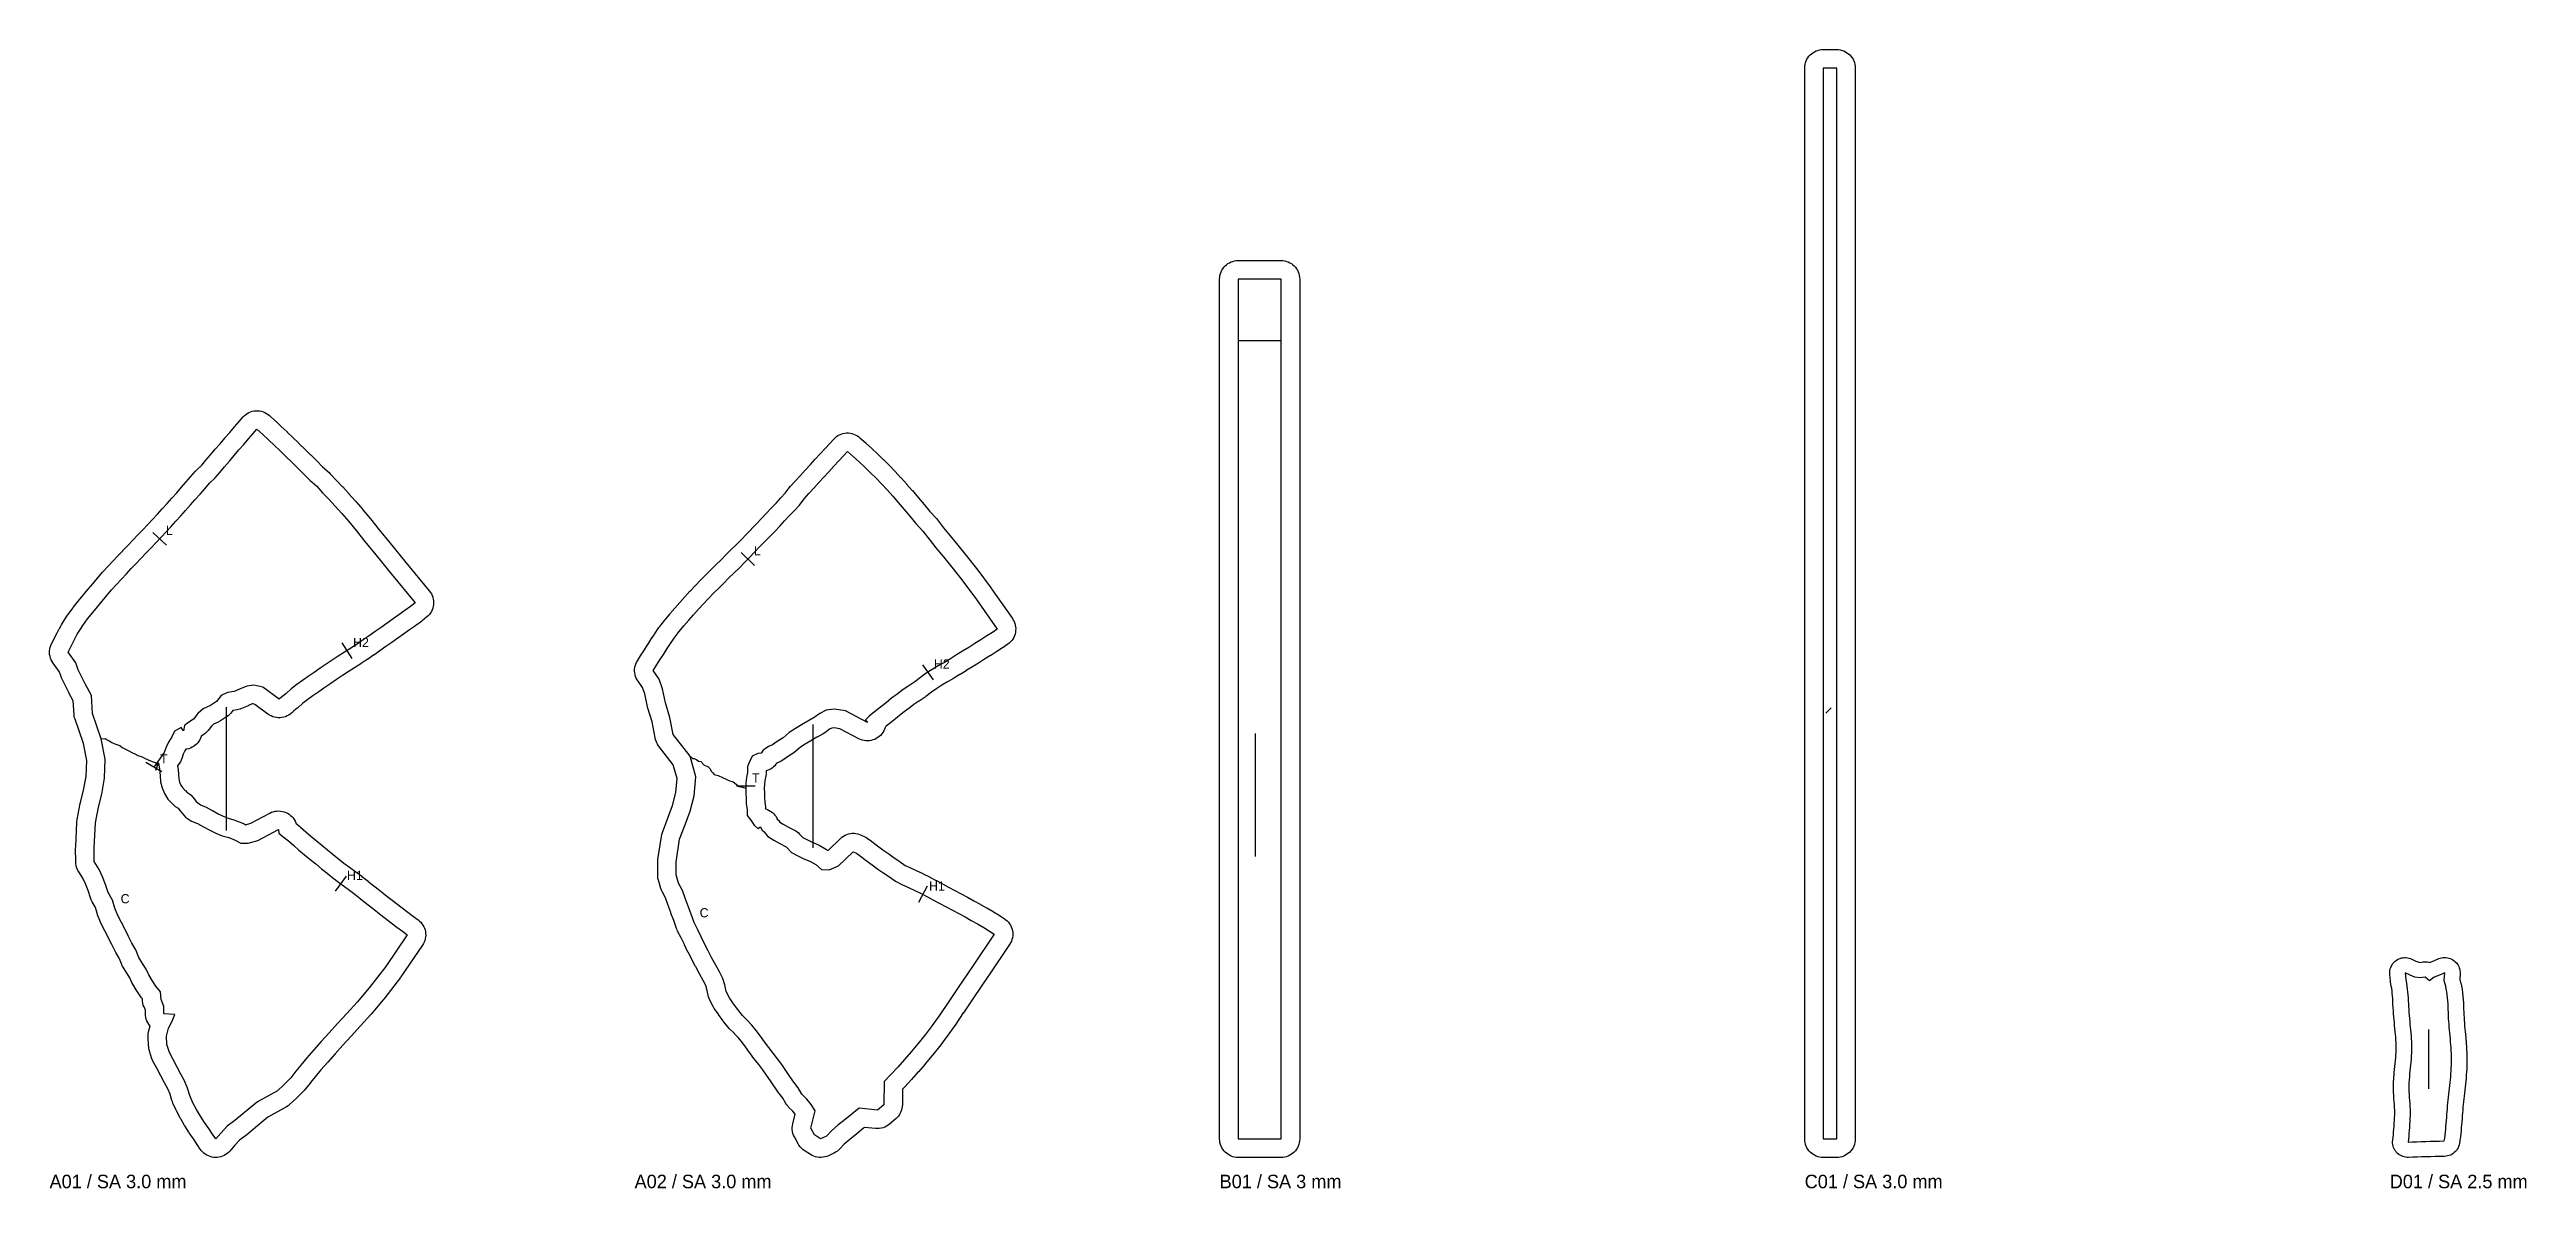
# Model space of a CAD drawing. Header units: millimetres. Extents: x 0 to 435, y -665 to 180.
# Drawn here: x 0 to 402.2, y -5 to 179.9 of the extents above; entities that cross this region are included whole.
import ezdxf

# ---------------------------------------------------------------- set-up
doc = ezdxf.new("R2010")
doc.units = ezdxf.units.MM
for name, color, linetype in [('CUT', 7, 'Continuous'), ('FOLD', 3, 'Continuous'), ('GRAIN', 4, 'Continuous'), ('LABEL', 8, 'Continuous'), ('NOTCH', 2, 'Continuous'), ('SEW', 5, 'Continuous')]:
    doc.layers.add(name, color=color, linetype=linetype)

msp = doc.modelspace()

# ---------------------------------------------------------------- texts
at = {"layer": 'LABEL'}
for s, height, p in [('L', 1.5, (18.89, 101.06)), ('L', 1.5, (114.39, 97.74)), ('H2', 1.5, (49.28, 82.87)), ('H2', 1.5, (143.6, 79.38)), ('T', 1.5, (17.95, 63.98)), ('T', 1.5, (114.07, 60.88)), ('H1', 1.5, (48.3, 45.04)), ('H1', 1.5, (142.81, 43.32)), ('C', 1.5, (11.55, 41.26)), ('C', 1.5, (105.57, 38.98)), ('A01 / SA 3.0 mm', 2.2, (0, -5)), ('A02 / SA 3.0 mm', 2.2, (95, -5)), ('B01 / SA 3 mm', 2.2, (190, -5)), ('C01 / SA 3.0 mm', 2.2, (285, -5)), ('D01 / SA 2.5 mm', 2.2, (380, -5))]:
    msp.add_text(s, height=height, dxfattribs=at).set_placement(p)

# ---------------------------------------------------------------- linework, layer by layer
at = {"layer": 'CUT'}
for points in [[(285, 3), (285, 176.89), (285.01, 177.18), (285.06, 177.47), (285.13, 177.76), (285.23, 178.04), (285.35, 178.3), (285.51, 178.56), (285.68, 178.79), (285.88, 179.01), (286.1, 179.21), (286.33, 179.38), (286.59, 179.53), (286.85, 179.66), (287.13, 179.76), (287.41, 179.83), (287.71, 179.87), (288, 179.89), (290.2, 179.89), (290.49, 179.87), (290.79, 179.83), (291.07, 179.76), (291.35, 179.66), (291.61, 179.53), (291.87, 179.38), (292.1, 179.21), (292.32, 179.01), (292.52, 178.79), (292.69, 178.56), (292.85, 178.3), (292.97, 178.04), (293.07, 177.76), (293.14, 177.47), (293.19, 177.18), (293.2, 176.89), (293.2, 3), (293.19, 2.71), (293.14, 2.41), (293.07, 2.13), (292.97, 1.85), (292.85, 1.59), (292.69, 1.33), (292.52, 1.1), (292.32, 0.88), (292.1, 0.68), (291.87, 0.51), (291.61, 0.35), (291.35, 0.23), (291.07, 0.13), (290.79, 0.06), (290.49, 0.01), (290.2, 0), (288, 0), (287.71, 0.01), (287.41, 0.06), (287.13, 0.13), (286.85, 0.23), (286.59, 0.35), (286.33, 0.51), (286.1, 0.68), (285.88, 0.88), (285.68, 1.1), (285.51, 1.33), (285.35, 1.59), (285.23, 1.85), (285.13, 2.13), (285.06, 2.41), (285.01, 2.71)], [(190, 3), (190, 142.63), (190.01, 142.93), (190.06, 143.22), (190.13, 143.5), (190.23, 143.78), (190.35, 144.05), (190.51, 144.3), (190.68, 144.54), (190.88, 144.75), (191.1, 144.95), (191.33, 145.13), (191.59, 145.28), (191.85, 145.41), (192.13, 145.5), (192.41, 145.58), (192.71, 145.62), (193, 145.63), (200, 145.63), (200.29, 145.62), (200.59, 145.58), (200.87, 145.5), (201.15, 145.41), (201.41, 145.28), (201.67, 145.13), (201.9, 144.95), (202.12, 144.75), (202.32, 144.54), (202.49, 144.3), (202.65, 144.05), (202.77, 143.78), (202.87, 143.5), (202.94, 143.22), (202.99, 142.93), (203, 142.63), (203, 3), (202.99, 2.71), (202.94, 2.41), (202.87, 2.13), (202.77, 1.85), (202.65, 1.59), (202.49, 1.33), (202.32, 1.1), (202.12, 0.88), (201.9, 0.68), (201.67, 0.51), (201.41, 0.35), (201.15, 0.23), (200.87, 0.13), (200.59, 0.06), (200.29, 0.01), (200, 0), (193, 0), (192.71, 0.01), (192.41, 0.06), (192.13, 0.13), (191.85, 0.23), (191.59, 0.35), (191.33, 0.51), (191.1, 0.68), (190.88, 0.88), (190.68, 1.1), (190.51, 1.33), (190.35, 1.59), (190.23, 1.85), (190.13, 2.13), (190.06, 2.41), (190.01, 2.71)], [(7.81, 39.38), (7.71, 39.68), (7.45, 40.59), (6.92, 41.5), (6.75, 41.81), (6.63, 42.14), (6.27, 43.32), (5.82, 44.44), (5.43, 45.35), (4.75, 46.37), (4.61, 46.62), (4.48, 46.88), (4.39, 47.15), (4.32, 47.43), (4.27, 47.72), (4.26, 48.01), (4.24, 50.24), (4.25, 50.42), (4.45, 54.46), (4.5, 54.86), (4.99, 57.45), (5.03, 57.65), (5.54, 59.62), (5.95, 61.88), (6.03, 64.43), (5.49, 67.19), (4.15, 71.14), (4.08, 71.39), (4.02, 71.65), (4, 71.92), (3.86, 74.15), (3.14, 75.46), (3.07, 75.59), (1.95, 77.89), (1.81, 78.24), (1.58, 78.92), (0.58, 80.28), (0.41, 80.53), (0.27, 80.8), (0.16, 81.08), (0.08, 81.37), (0.02, 81.66), (0, 81.96), (0.01, 82.27), (0.04, 82.57), (0.11, 82.86), (0.21, 83.15), (0.33, 83.42), (0.9, 84.52), (1.25, 85.23), (1.28, 85.27), (1.58, 85.84), (1.61, 85.89), (1.89, 86.4), (1.93, 86.46), (2.42, 87.3), (2.52, 87.46), (2.93, 88.07), (3, 88.17), (3.76, 89.21), (3.85, 89.32), (4.68, 90.36), (4.7, 90.37), (5.45, 91.3), (5.47, 91.32), (6.24, 92.24), (6.25, 92.25), (7.01, 93.16), (7.78, 94.07), (7.83, 94.12), (8.62, 95.02), (8.66, 95.07), (9.47, 95.95), (9.49, 95.96), (10.3, 96.82), (10.3, 96.83), (11.1, 97.68), (11.11, 97.68), (11.91, 98.52), (11.91, 98.53), (12.71, 99.37), (12.71, 99.37), (13.53, 100.22), (14.34, 101.07), (15.15, 101.92), (15.94, 102.76), (16.73, 103.61), (17.52, 104.46), (18.3, 105.32), (19.08, 106.19), (19.87, 107.07), (20.65, 107.94), (21.43, 108.82), (21.44, 108.83), (22.21, 109.69), (22.96, 110.55), (23.71, 111.42), (23.89, 111.62), (24.71, 112.43), (25.4, 113.2), (26.16, 114.08), (26.92, 114.98), (27.69, 115.89), (27.7, 115.89), (28.47, 116.81), (28.48, 116.82), (29.26, 117.73), (29.26, 117.73), (30.04, 118.64), (30.05, 118.65), (30.79, 119.5), (30.8, 119.51), (31.42, 120.23), (31.63, 120.44), (31.86, 120.63), (32.1, 120.8), (32.37, 120.95), (32.64, 121.06), (32.93, 121.15), (33.22, 121.21), (33.52, 121.24), (33.81, 121.25), (34.11, 121.22), (34.4, 121.16), (34.69, 121.07), (34.97, 120.96), (35.23, 120.82), (35.48, 120.65), (35.71, 120.46), (36.65, 119.59), (36.67, 119.58), (37.61, 118.7), (37.63, 118.69), (38.57, 117.8), (38.58, 117.79), (39.52, 116.89), (39.53, 116.88), (40.47, 115.96), (40.48, 115.95), (41.43, 115.03), (41.44, 115.02), (42.4, 114.07), (42.41, 114.07), (43.38, 113.1), (43.39, 113.1), (44.32, 112.16), (45.38, 111.22), (45.59, 111.01), (46.52, 109.99), (47.51, 108.96), (47.55, 108.92), (48.58, 107.81), (48.62, 107.76), (49.69, 106.57), (49.73, 106.52), (50.86, 105.21), (50.89, 105.16), (52.1, 103.7), (52.12, 103.68), (53.54, 101.92), (55.3, 99.74), (57.87, 96.59), (61.67, 91.98), (61.85, 91.74), (62, 91.49), (62.13, 91.22), (62.22, 90.95), (62.3, 90.66), (62.34, 90.37), (62.36, 90.08), (62.34, 89.78), (62.3, 89.49), (62.23, 89.21), (62.13, 88.93), (62.01, 88.66), (61.85, 88.41), (61.68, 88.17), (61.48, 87.95), (61.26, 87.76), (60.53, 87.15), (60.38, 87.03), (59.46, 86.37), (59.43, 86.34), (58.47, 85.67), (58.46, 85.66), (57.5, 84.99), (56.54, 84.31), (55.58, 83.63), (54.61, 82.94), (54.6, 82.94), (53.63, 82.25), (53.62, 82.25), (52.65, 81.57), (52.62, 81.55), (51.63, 80.87), (51.59, 80.85), (50.58, 80.18), (50.54, 80.15), (49.52, 79.5), (49.5, 79.49), (48.5, 78.86), (47.55, 78.25), (46.62, 77.63), (45.67, 76.96), (44.69, 76.29), (44.68, 76.28), (43.71, 75.61), (42.78, 74.97), (41.96, 74.38), (41.15, 73.75), (40.3, 73.02), (40.23, 72.96), (39.67, 72.52), (39.32, 72.19), (39.09, 72), (38.85, 71.83), (38.58, 71.69), (38.31, 71.57), (38.02, 71.48), (37.73, 71.42), (37.44, 71.39), (37.14, 71.39), (36.84, 71.42), (36.55, 71.48), (36.26, 71.56), (35.98, 71.68), (35.72, 71.82), (35.47, 71.99), (33.36, 73.57), (33.04, 73.65), (32.89, 73.63), (32.32, 73.37), (32.27, 73.35), (31.17, 72.89), (30.94, 72.8), (30.7, 72.73), (30.45, 72.69), (29.78, 72.59), (29.44, 72.16), (29.23, 71.92), (28.99, 71.71), (28.73, 71.52), (27.76, 70.89), (27.38, 70.68), (26.62, 70.33), (26.28, 70.04), (25.76, 69.35), (25.56, 69.11), (25.33, 68.89), (25.08, 68.7), (24.62, 68.39), (24.61, 68.37), (24.51, 68.09), (24.39, 67.83), (24.23, 67.57), (24.06, 67.34), (23.86, 67.12), (23.64, 66.92), (23.4, 66.75), (23.15, 66.6), (22.88, 66.47), (22.6, 66.37), (22.31, 66.3), (22.13, 66.28), (21.96, 66), (21.72, 65.49), (21.49, 64.79), (21.38, 64.51), (21.24, 64.23), (21.07, 63.97), (20.79, 63.58), (20.8, 63.51), (20.82, 63.36), (20.93, 62.32), (20.94, 62.18), (20.98, 61.46), (21.12, 60.96), (21.32, 60.46), (21.57, 60.08), (22.03, 59.61), (22.06, 59.59), (22.32, 59.32), (22.48, 59.22), (22.74, 59.03), (22.98, 58.82), (23.19, 58.58), (23.49, 58.22), (23.52, 58.18), (23.78, 57.86), (24.06, 57.57), (24.5, 57.26), (25.18, 56.97), (25.41, 56.87), (26.4, 56.35), (26.45, 56.32), (27.4, 55.8), (28.22, 55.39), (29, 55.09), (29.93, 54.83), (30.21, 54.73), (31.22, 54.33), (31.59, 54.16), (31.83, 54.02), (32.7, 54.28), (35.79, 55.91), (36.06, 56.04), (36.34, 56.14), (36.63, 56.21), (36.93, 56.25), (37.22, 56.26), (37.52, 56.25), (37.82, 56.2), (38.1, 56.12), (38.38, 56.02), (38.65, 55.89), (38.9, 55.73), (39.14, 55.55), (39.36, 55.34), (39.55, 55.12), (39.72, 54.88), (39.87, 54.62), (39.99, 54.35), (40.02, 54.26), (40.67, 53.73), (40.77, 53.65), (41.64, 52.88), (42.44, 52.18), (43.29, 51.47), (44.19, 50.73), (45.12, 49.97), (45.12, 49.97), (46.04, 49.21), (46.93, 48.49), (47.8, 47.81), (48.73, 47.11), (49.71, 46.39), (49.73, 46.38), (50.7, 45.65), (50.73, 45.63), (51.68, 44.89), (51.71, 44.87), (52.65, 44.13), (52.66, 44.12), (53.59, 43.38), (54.51, 42.65), (55.43, 41.93), (56.35, 41.22), (57.27, 40.52), (58.19, 39.82), (59.1, 39.15), (59.11, 39.14), (59.88, 38.56), (60.1, 38.38), (60.3, 38.18), (60.48, 37.96), (60.64, 37.72), (60.78, 37.47), (60.89, 37.21), (60.98, 36.94), (61.04, 36.66), (61.07, 36.37), (61.08, 36.09), (61.06, 35.8), (61.01, 35.52), (60.93, 35.25), (60.83, 34.98), (60.71, 34.72), (60.56, 34.48), (57.07, 29.33), (56.97, 29.2), (54.31, 25.72), (54.2, 25.58), (52.2, 23.26), (52.15, 23.21), (50.47, 21.36), (50.47, 21.35), (48.98, 19.72), (47.62, 18.22), (46.36, 16.82), (45.17, 15.48), (44.05, 14.22), (43.11, 13.11), (42.38, 12.16), (42.35, 12.13), (41.52, 11.08), (41.34, 10.87), (40.23, 9.71), (40.05, 9.55), (38.98, 8.59), (38.73, 8.39), (38.47, 8.22), (35.47, 6.53), (34.48, 5.73), (32.01, 3.67), (31.82, 3.53), (30.83, 2.83), (30.07, 1.99), (29.26, 1.05), (29.06, 0.83), (28.84, 0.64), (28.6, 0.47), (28.34, 0.33), (28.08, 0.21), (27.8, 0.11), (27.51, 0.05), (27.22, 0.01), (26.93, 0), (26.64, 0.02), (26.35, 0.07), (26.07, 0.14), (25.79, 0.24), (25.53, 0.37), (25.28, 0.53), (25.05, 0.7), (24.84, 0.9), (24.64, 1.12), (24.47, 1.36), (23.98, 2.11), (23.37, 3.01), (22.69, 4), (22.64, 4.09), (21.98, 5.12), (21.92, 5.21), (21.3, 6.28), (21.25, 6.35), (20.65, 7.44), (20.54, 7.66), (20.03, 8.81), (19.94, 9.03), (19.87, 9.24), (19.58, 10.28), (19.23, 11.13), (18.69, 12.1), (18.68, 12.12), (18.09, 13.24), (17.43, 14.48), (17.41, 14.5), (16.8, 15.66), (16.68, 15.93), (16.58, 16.2), (16.2, 17.49), (16.14, 17.73), (16.1, 17.97), (16.07, 18.22), (16.01, 19.55), (16.01, 19.83), (16.04, 20.11), (16.09, 20.38), (16.32, 21.37), (16.29, 21.4), (16.11, 21.64), (15.95, 21.9), (15.82, 22.17), (15.71, 22.45), (15.64, 22.74), (15.59, 23.04), (15.58, 23.34), (15.58, 23.9), (15.35, 24.44), (15.23, 24.75), (15.15, 25.07), (15.11, 25.39), (15.08, 25.73), (14.95, 25.9), (14.8, 26.1), (14.17, 27.03), (14.04, 27.23), (13.51, 28.16), (13.37, 28.43), (13.05, 29.16), (12.59, 29.87), (12.56, 29.92), (11.95, 30.91), (11.82, 31.12), (11.72, 31.35), (11.29, 32.38), (10.77, 33.29), (10.72, 33.38), (10.15, 34.47), (10.11, 34.55), (9.57, 35.65), (9, 36.78), (8.41, 37.92), (8.3, 38.18)], [(101.99, 36.76), (101.89, 36.98), (101.8, 37.2), (101.37, 38.49), (100.9, 39.67), (100.86, 39.78), (100.39, 41.09), (100.39, 41.1), (100.02, 42.16), (99.49, 43.16), (99.37, 43.42), (99.28, 43.68), (98.88, 45), (98.8, 45.29), (98.76, 45.58), (98.75, 45.88), (98.75, 47.94), (98.78, 48.38), (99.35, 52.13), (99.41, 52.45), (99.51, 52.76), (100.46, 55.23), (101.14, 57.15), (101.72, 59.25), (101.92, 61.53), (101.28, 63.76), (98.9, 66.86), (98.74, 67.09), (98.6, 67.33), (98.49, 67.59), (98.4, 67.86), (98.33, 68.13), (97.83, 70.73), (97.16, 72.96), (97.11, 73.18), (96.64, 75.26), (96.3, 76.28), (95.56, 77.31), (95.4, 77.56), (95.27, 77.82), (95.16, 78.09), (95.08, 78.38), (95.02, 78.67), (95, 78.96), (95.01, 79.26), (95.04, 79.55), (95.1, 79.84), (95.19, 80.12), (95.31, 80.39), (95.46, 80.65), (96.12, 81.71), (96.17, 81.78), (96.6, 82.43), (96.93, 82.94), (97.24, 83.43), (97.25, 83.44), (97.77, 84.25), (98.16, 84.87), (98.23, 84.98), (98.96, 86.04), (99.08, 86.19), (99.9, 87.24), (99.94, 87.29), (100.7, 88.22), (100.74, 88.26), (101.52, 89.17), (101.54, 89.2), (102.33, 90.11), (102.35, 90.13), (103.15, 91.02), (103.17, 91.05), (103.97, 91.93), (104, 91.96), (104.82, 92.84), (104.88, 92.89), (105.71, 93.74), (105.75, 93.77), (106.58, 94.59), (107.4, 95.39), (108.21, 96.21), (109.05, 97.05), (109.89, 97.88), (110.71, 98.7), (111.53, 99.53), (112.34, 100.36), (113.15, 101.2), (113.96, 102.04), (113.96, 102.05), (114.78, 102.89), (115.59, 103.74), (116.39, 104.58), (117.19, 105.42), (117.98, 106.26), (118.77, 107.11), (119.45, 107.85), (120.11, 108.73), (120.32, 108.99), (121.1, 109.81), (121.87, 110.68), (121.88, 110.7), (122.69, 111.59), (122.72, 111.62), (123.54, 112.5), (124.35, 113.38), (125.16, 114.25), (125.97, 115.13), (126.72, 115.95), (127.36, 116.65), (127.56, 116.86), (127.79, 117.04), (128.03, 117.2), (128.29, 117.34), (128.56, 117.45), (128.84, 117.54), (129.13, 117.6), (129.42, 117.63), (129.71, 117.63), (130, 117.6), (130.29, 117.54), (130.57, 117.46), (130.84, 117.35), (131.1, 117.21), (131.35, 117.05), (131.57, 116.87), (132.53, 116.02), (132.55, 116), (133.49, 115.15), (133.52, 115.12), (134.44, 114.26), (134.47, 114.22), (135.39, 113.34), (135.43, 113.31), (136.33, 112.4), (136.37, 112.36), (137.27, 111.43), (137.31, 111.39), (138.2, 110.42), (138.24, 110.38), (139.14, 109.38), (139.17, 109.34), (140.08, 108.29), (140.11, 108.27), (141.03, 107.17), (141.05, 107.15), (142, 106.02), (142, 106.01), (142.93, 104.89), (144.01, 103.73), (144.2, 103.52), (145.18, 102.24), (146.27, 100.91), (147.47, 99.44), (147.48, 99.43), (148.83, 97.76), (148.86, 97.73), (150.51, 95.63), (150.56, 95.57), (152.92, 92.41), (152.97, 92.33), (156.35, 87.51), (156.5, 87.26), (156.64, 87), (156.74, 86.72), (156.82, 86.44), (156.87, 86.15), (156.89, 85.86), (156.88, 85.56), (156.84, 85.27), (156.78, 84.98), (156.69, 84.71), (156.57, 84.44), (156.42, 84.18), (156.25, 83.94), (156.06, 83.72), (155.85, 83.52), (155.61, 83.34), (154.86, 82.81), (154.75, 82.73), (153.82, 82.14), (153.81, 82.13), (152.83, 81.51), (152.82, 81.51), (151.83, 80.89), (151.83, 80.89), (150.84, 80.27), (150.84, 80.27), (149.85, 79.65), (148.86, 79.04), (148.85, 79.03), (147.87, 78.43), (147.84, 78.41), (146.85, 77.81), (146.8, 77.79), (145.81, 77.22), (144.89, 76.69), (144.07, 76.16), (143.23, 75.53), (142.3, 74.84), (142.19, 74.76), (141.23, 74.11), (141.18, 74.08), (140.33, 73.53), (139.47, 72.86), (139.45, 72.84), (138.58, 72.19), (137.7, 71.48), (137.69, 71.48), (136.76, 70.74), (136.76, 70.74), (135.86, 70.03), (135.73, 69.93), (135.69, 69.79), (135.6, 69.52), (135.47, 69.25), (135.32, 69), (135.15, 68.76), (134.95, 68.54), (134.74, 68.34), (134.5, 68.17), (134.25, 68.01), (133.99, 67.89), (133.71, 67.79), (133.43, 67.71), (133.14, 67.67), (132.84, 67.65), (132.55, 67.66), (132.26, 67.7), (131.97, 67.77), (131.7, 67.87), (131.43, 67.99), (128.31, 69.62), (127.39, 69.76), (127.03, 69.71), (126.66, 69.52), (125.88, 68.97), (125.63, 68.81), (124.63, 68.23), (124.61, 68.22), (123.62, 67.66), (122.69, 67.11), (121.94, 66.62), (121.12, 65.9), (120.93, 65.74), (120.72, 65.6), (119.81, 65.03), (119.07, 64.53), (118.82, 64.37), (118.56, 64.24), (118.23, 64.1), (118.06, 63.98), (117.96, 63.84), (117.77, 63.61), (117.56, 63.41), (117.33, 63.23), (117.08, 63.07), (116.82, 62.94), (116.55, 62.83), (116.34, 62.77), (116.35, 62.63), (116.34, 62.31), (116.3, 61.99), (116.17, 61.23), (116.09, 60.57), (116.06, 59.93), (116.07, 59.22), (116.09, 58.43), (116.13, 57.69), (116.24, 56.92), (116.26, 56.6), (116.26, 56.59), (116.31, 56.58), (116.6, 56.48), (116.87, 56.35), (117.13, 56.2), (117.37, 56.02), (117.59, 55.81), (117.79, 55.59), (117.97, 55.35), (118.12, 55.09), (118.18, 54.94), (118.35, 54.76), (118.6, 54.45), (119.15, 54.12), (120.01, 53.62), (120.96, 53.13), (121.19, 53.01), (121.41, 52.86), (121.61, 52.7), (121.79, 52.52), (122.33, 51.95), (122.87, 51.66), (123.74, 51.23), (124.62, 50.87), (124.98, 50.69), (125.92, 50.15), (126.17, 49.99), (126.34, 49.86), (126.47, 49.92), (128.45, 51.8), (128.67, 52), (128.92, 52.17), (129.18, 52.32), (129.46, 52.44), (129.74, 52.53), (130.04, 52.59), (130.33, 52.63), (130.63, 52.63), (130.93, 52.6), (131.23, 52.55), (131.52, 52.46), (131.79, 52.35), (132.29, 52.11), (132.54, 51.98), (132.77, 51.83), (133.46, 51.34), (133.52, 51.29), (134.42, 50.62), (135.32, 49.94), (136.26, 49.28), (136.26, 49.28), (137.17, 48.63), (138.05, 48.05), (138.15, 47.98), (138.92, 47.43), (139.68, 47.06), (140.71, 46.59), (140.74, 46.58), (141.79, 46.09), (141.85, 46.06), (142.88, 45.55), (142.97, 45.5), (143.98, 44.96), (144, 44.95), (144.98, 44.42), (145.98, 43.89), (146.99, 43.35), (148.01, 42.81), (148.03, 42.8), (149.05, 42.26), (149.07, 42.25), (150.09, 41.69), (150.11, 41.68), (151.13, 41.11), (151.16, 41.1), (152.17, 40.52), (152.2, 40.51), (153.21, 39.92), (153.26, 39.89), (154.2, 39.32), (154.27, 39.28), (155.04, 38.78), (155.28, 38.6), (155.51, 38.41), (155.71, 38.19), (155.89, 37.95), (156.04, 37.7), (156.17, 37.43), (156.28, 37.15), (156.35, 36.86), (156.4, 36.57), (156.41, 36.27), (156.4, 35.97), (156.36, 35.68), (156.28, 35.39), (156.18, 35.11), (156.06, 34.84), (155.9, 34.58), (152.46, 29.47), (152.44, 29.44), (150.03, 25.94), (148.4, 23.49), (148.38, 23.46), (147.03, 21.47), (146.99, 21.42), (145.77, 19.69), (145.72, 19.63), (144.55, 18.08), (144.5, 18.01), (143.36, 16.59), (143.32, 16.54), (142.21, 15.21), (142.17, 15.17), (141.08, 13.91), (141.05, 13.88), (139.98, 12.68), (139.96, 12.65), (138.89, 11.49), (138.84, 11.43), (138.51, 11.09), (138.48, 8.54), (138.47, 8.26), (138.42, 7.98), (138.35, 7.71), (138.26, 7.44), (138.14, 7.19), (138, 6.95), (137.84, 6.72), (137.65, 6.51), (137.45, 6.31), (136.42, 5.41), (136.18, 5.22), (135.91, 5.06), (135.64, 4.92), (135.34, 4.81), (135.04, 4.74), (134.74, 4.69), (134.43, 4.68), (134.12, 4.7), (132.36, 4.89), (132.19, 4.77), (131.08, 3.85), (131.07, 3.84), (129.96, 2.93), (129.04, 2.14), (128.35, 1.41), (128.15, 1.22), (127.94, 1.05), (127.71, 0.9), (127.47, 0.77), (126.48, 0.29), (126.2, 0.17), (125.9, 0.09), (125.6, 0.03), (125.29, 0), (124.99, 0), (124.68, 0.04), (124.38, 0.11), (124.09, 0.2), (123.81, 0.33), (123.54, 0.48), (122.55, 1.13), (122.3, 1.31), (122.08, 1.51), (121.87, 1.74), (121.69, 1.98), (121.54, 2.24), (120.96, 3.33), (120.82, 3.62), (120.72, 3.91), (120.65, 4.22), (120.61, 4.53), (120.61, 4.84), (120.63, 5.15), (120.69, 5.46), (121.08, 7.03), (120.71, 7.5), (120.02, 8.19), (119.86, 8.37), (119.71, 8.57), (119.57, 8.78), (119.07, 9.63), (118.51, 10.34), (118.41, 10.46), (117.75, 11.4), (117.71, 11.46), (117.06, 12.42), (117.05, 12.44), (116.43, 13.37), (115.82, 14.24), (115.15, 15.11), (114.43, 16), (114.36, 16.09), (113.69, 17.01), (113.65, 17.06), (113.01, 17.96), (112.4, 18.79), (111.83, 19.48), (111.17, 20.15), (111.16, 20.16), (110.37, 20.96), (110.16, 21.2), (109.41, 22.13), (109.32, 22.26), (108.63, 23.21), (108.61, 23.25), (107.94, 24.21), (107.76, 24.51), (107.22, 25.53), (107.09, 25.8), (107, 26.08), (106.93, 26.37), (106.75, 27.3), (106.56, 27.92), (106.13, 28.72), (105.54, 29.82), (104.92, 30.95), (104.9, 30.98), (104.3, 32.13), (104.27, 32.18), (103.69, 33.33), (103.67, 33.36), (103.11, 34.5), (103.08, 34.56), (102.58, 35.65)], [(386.46, 31.67), (387.15, 31.93), (387.95, 32.28), (388.17, 32.36), (388.41, 32.42), (388.65, 32.46), (388.89, 32.48), (389.13, 32.47), (389.37, 32.44), (389.61, 32.38), (389.84, 32.31), (390.06, 32.21), (390.27, 32.09), (390.47, 31.95), (390.65, 31.79), (390.82, 31.61), (390.97, 31.42), (391.1, 31.22), (391.21, 31), (391.3, 30.78), (391.37, 30.54), (391.41, 30.31), (391.43, 30.06), (391.43, 29.82), (391.37, 29), (391.4, 28.89), (391.41, 28.87), (391.52, 28.39), (391.53, 28.34), (391.63, 27.87), (391.65, 27.8), (391.74, 27.33), (391.75, 27.24), (391.82, 26.76), (391.83, 26.68), (391.89, 26.2), (391.9, 26.12), (391.94, 25.65), (391.94, 25.58), (391.97, 25.11), (391.97, 25.07), (391.99, 24.59), (391.99, 24.57), (392, 24.1), (392.02, 23.63), (392.04, 23.18), (392.07, 22.73), (392.1, 22.28), (392.13, 21.83), (392.17, 21.38), (392.21, 20.91), (392.26, 20.44), (392.3, 19.97), (392.3, 19.96), (392.34, 19.48), (392.34, 19.47), (392.38, 19), (392.39, 18.98), (392.42, 18.5), (392.42, 18.48), (392.45, 18.01), (392.46, 17.98), (392.48, 17.5), (392.48, 17.48), (392.5, 17), (392.51, 16.97), (392.52, 16.49), (392.52, 16.45), (392.53, 15.98), (392.53, 15.94), (392.53, 15.47), (392.53, 15.43), (392.52, 14.95), (392.52, 14.91), (392.5, 14.44), (392.5, 14.4), (392.48, 13.93), (392.48, 13.89), (392.44, 13.42), (392.44, 13.38), (392.41, 12.91), (392.4, 12.88), (392.36, 12.4), (392.36, 12.38), (392.31, 11.9), (392.31, 11.88), (392.25, 11.41), (392.25, 11.39), (392.19, 10.92), (392.19, 10.91), (392.14, 10.44), (392.08, 9.97), (392.03, 9.51), (391.98, 9.06), (391.93, 8.61), (391.89, 8.16), (391.85, 7.7), (391.82, 7.23), (391.78, 6.75), (391.74, 6.28), (391.74, 6.27), (391.7, 5.8), (391.7, 5.79), (391.66, 5.31), (391.62, 4.84), (391.62, 4.83), (391.58, 4.35), (391.58, 4.34), (391.53, 3.86), (391.53, 3.84), (391.48, 3.37), (391.47, 3.31), (391.41, 2.84), (391.4, 2.74), (391.32, 2.27), (391.27, 2.03), (391.19, 1.79), (391.09, 1.56), (390.97, 1.35), (390.83, 1.14), (390.67, 0.96), (390.49, 0.79), (390.3, 0.63), (390.09, 0.5), (389.87, 0.39), (389.64, 0.3), (389.4, 0.24), (389.15, 0.19), (388.91, 0.18), (388.13, 0.16), (387.38, 0.14), (386.64, 0.12), (385.91, 0.1), (385.19, 0.08), (384.48, 0.05), (383.77, 0.03), (383.06, 0), (382.82, 0), (382.58, 0.03), (382.35, 0.08), (382.11, 0.15), (381.89, 0.24), (381.68, 0.36), (381.48, 0.49), (381.29, 0.64), (381.12, 0.81), (380.97, 1), (380.83, 1.2), (380.72, 1.41), (380.62, 1.63), (380.55, 1.86), (380.5, 2.1), (380.47, 2.34), (380.47, 2.58), (380.49, 2.82), (380.55, 3.27), (380.59, 3.69), (380.63, 4.14), (380.67, 4.6), (380.7, 5.06), (380.74, 5.52), (380.77, 5.98), (380.79, 6.43), (380.81, 6.86), (380.82, 7.27), (380.81, 7.68), (380.79, 8.11), (380.76, 8.57), (380.72, 9.06), (380.72, 9.06), (380.69, 9.56), (380.68, 9.59), (380.65, 10.08), (380.65, 10.13), (380.63, 10.61), (380.63, 10.67), (380.61, 11.15), (380.61, 11.21), (380.62, 11.69), (380.62, 11.75), (380.63, 12.23), (380.63, 12.28), (380.66, 12.76), (380.66, 12.81), (380.69, 13.28), (380.7, 13.32), (380.74, 13.79), (380.74, 13.82), (380.79, 14.3), (380.79, 14.31), (380.84, 14.79), (380.84, 14.79), (380.89, 15.26), (380.93, 15.72), (380.97, 16.16), (381.01, 16.6), (381.03, 17.02), (381.04, 17.44), (381.05, 17.85), (381.04, 18.27), (381.03, 18.69), (381, 19.12), (380.97, 19.56), (380.93, 20.01), (380.89, 20.47), (380.85, 20.94), (380.8, 21.41), (380.8, 21.41), (380.76, 21.89), (380.76, 21.89), (380.72, 22.37), (380.72, 22.37), (380.67, 22.85), (380.67, 22.86), (380.63, 23.34), (380.63, 23.35), (380.6, 23.83), (380.6, 23.85), (380.56, 24.32), (380.56, 24.34), (380.53, 24.82), (380.53, 24.82), (380.51, 25.3), (380.51, 25.3), (380.48, 25.78), (380.45, 26.23), (380.42, 26.65), (380.38, 27.04), (380.33, 27.42), (380.25, 27.84), (380.24, 27.89), (380.15, 28.47), (380.13, 28.6), (380.01, 29.69), (380, 29.93), (380.01, 30.17), (380.04, 30.41), (380.1, 30.64), (380.17, 30.87), (380.27, 31.09), (380.39, 31.3), (380.53, 31.5), (380.69, 31.68), (380.86, 31.85), (381.05, 31.99), (381.26, 32.12), (381.47, 32.23), (381.69, 32.32), (381.93, 32.39), (382.16, 32.43), (382.4, 32.45), (382.64, 32.45), (382.88, 32.43), (383.12, 32.38), (383.35, 32.31), (383.57, 32.21), (384.25, 31.89), (384.74, 31.72), (384.93, 31.68), (385.4, 31.75), (385.64, 31.77), (385.88, 31.77), (386.12, 31.75), (386.35, 31.71)]]:
    msp.add_lwpolyline(points, close=True, dxfattribs=at)
at = {"layer": 'FOLD'}
for points in [[(193, 132.63), (200, 132.63)], [(8.39, 67.96), (9.06, 68.01), (9.34, 67.83), (9.68, 67.64), (10.14, 67.4), (10.59, 67.15), (11.44, 66.91), (11.81, 66.57), (12.33, 66.28), (12.85, 66.02), (13.37, 65.77), (13.87, 65.53), (14.36, 65.29), (15.03, 65.05), (15.44, 64.81), (16, 64.56), (16.66, 64.3), (17.32, 64.08), (17.59, 63.91), (17.28, 62.91), (17.67, 64.06)], [(104.01, 65.14), (104.42, 64.8), (104.63, 64.8), (105.05, 64.61), (105.38, 64.33), (105.77, 64.3), (106.24, 63.74), (106.93, 63.44), (107.28, 63.09), (107.41, 62.74), (107.69, 62.44), (107.9, 62.16), (108.58, 62.01), (109.29, 61.69), (109.86, 61.44), (110.32, 61.19), (111.01, 61.01), (111.47, 60.62), (111.96, 60.22), (112.51, 60.12), (113.06, 59.98)]]:
    msp.add_lwpolyline(points, dxfattribs=at)
at = {"layer": 'GRAIN'}
for points in [[(28.71, 53.09), (28.71, 73.09)], [(288.44, 72.12), (289.32, 73)], [(124, 50.3), (124, 70.3)], [(195.8, 48.85), (195.8, 68.85)], [(386.33, 11.17), (386.33, 20.78)]]:
    msp.add_lwpolyline(points, dxfattribs=at)
at = {"layer": 'NOTCH'}
for points in [[(18.99, 99.43), (16.8, 101.48)], [(114.46, 96.09), (112.32, 98.2)], [(47.48, 83.54), (49.08, 81)], [(141.75, 80.01), (143.46, 77.55)], [(18.25, 62.63), (15.65, 64.13)], [(114.57, 60.26), (111.57, 60.3)], [(48.19, 45.65), (46.4, 43.24)], [(142.5, 44.06), (141.12, 41.39)]]:
    msp.add_lwpolyline(points, dxfattribs=at)
at = {"layer": 'SEW'}
for points in [[(288, 3), (290.2, 3), (290.2, 176.89), (288, 176.89)], [(193, 3), (200, 3), (200, 142.63), (193, 142.63)], [(10.6, 40.5), (10.23, 41.78), (9.5, 43.02), (9.1, 44.33), (8.59, 45.59), (8.08, 46.77), (7.26, 48.03), (7.24, 50.26), (7.45, 54.31), (7.93, 56.9), (8.47, 58.98), (8.94, 61.56), (9.04, 64.67), (8.39, 67.96), (6.99, 72.1), (6.81, 75), (5.77, 76.91), (4.65, 79.2), (4.27, 80.32), (3, 82.05), (3.57, 83.15), (3.93, 83.86), (4.23, 84.43), (4.51, 84.95), (5.01, 85.79), (5.42, 86.4), (6.18, 87.44), (7.02, 88.47), (7.77, 89.4), (8.54, 90.31), (9.31, 91.22), (10.08, 92.14), (10.87, 93.04), (11.67, 93.91), (12.48, 94.77), (13.28, 95.62), (14.08, 96.46), (14.88, 97.3), (15.7, 98.15), (16.51, 99), (17.32, 99.85), (18.13, 100.71), (18.93, 101.57), (19.73, 102.44), (20.52, 103.31), (21.31, 104.19), (22.1, 105.07), (22.89, 105.94), (23.67, 106.82), (24.46, 107.7), (25.23, 108.59), (25.99, 109.48), (26.89, 110.36), (27.66, 111.23), (28.43, 112.12), (29.21, 113.04), (29.98, 113.95), (30.76, 114.87), (31.54, 115.78), (32.32, 116.68), (33.05, 117.54), (33.68, 118.25), (34.63, 117.38), (35.57, 116.51), (36.51, 115.62), (37.44, 114.72), (38.39, 113.81), (39.34, 112.88), (40.3, 111.93), (41.27, 110.97), (42.26, 109.98), (43.38, 108.98), (44.33, 107.94), (45.35, 106.88), (46.38, 105.77), (47.45, 104.57), (48.58, 103.26), (49.78, 101.79), (51.2, 100.03), (52.97, 97.85), (55.55, 94.69), (59.36, 90.07), (58.62, 89.46), (57.7, 88.79), (56.74, 88.12), (55.78, 87.44), (54.81, 86.76), (53.84, 86.07), (52.88, 85.39), (51.91, 84.71), (50.93, 84.03), (49.94, 83.35), (48.93, 82.68), (47.9, 82.03), (46.89, 81.39), (45.91, 80.76), (44.94, 80.11), (43.96, 79.43), (42.98, 78.75), (42.01, 78.08), (41.06, 77.43), (40.16, 76.79), (39.25, 76.07), (38.35, 75.3), (37.71, 74.79), (37.28, 74.39), (34.66, 76.35), (33.17, 76.7), (32.05, 76.54), (31.1, 76.12), (30, 75.65), (28.91, 75.49), (27.89, 75.02), (27.1, 74.04), (26.13, 73.4), (24.97, 72.87), (24.08, 72.1), (23.38, 71.17), (22.63, 70.66), (21.93, 70.16), (21.74, 69.25), (21.37, 69.83), (20.91, 69.52), (20.29, 69.19), (19.85, 68.28), (19.32, 67.44), (18.92, 66.6), (18.64, 65.73), (16.92, 63.36), (17.67, 64.06), (17.84, 63.04), (17.95, 62), (18.01, 60.97), (18.27, 60.01), (18.65, 59.07), (19.23, 58.18), (19.91, 57.49), (20.41, 56.98), (20.87, 56.69), (21.16, 56.33), (21.51, 55.89), (22.1, 55.27), (23.05, 54.62), (24.02, 54.21), (25.01, 53.69), (26.01, 53.14), (27.02, 52.64), (28.05, 52.24), (29.1, 51.94), (30.12, 51.54), (31.07, 51.01), (32.25, 51.02), (33.84, 51.49), (37.19, 53.26), (37.24, 52.67), (37.87, 52.14), (38.79, 51.4), (39.66, 50.63), (40.49, 49.9), (41.38, 49.16), (42.29, 48.41), (43.22, 47.65), (44.14, 46.89), (45.06, 46.15), (45.98, 45.43), (46.94, 44.71), (47.92, 43.98), (48.9, 43.25), (49.85, 42.51), (50.79, 41.78), (51.72, 41.04), (52.65, 40.3), (53.59, 39.56), (54.52, 38.84), (55.46, 38.12), (56.4, 37.42), (57.31, 36.74), (58.08, 36.17), (54.59, 31.02), (51.92, 27.54), (49.93, 25.22), (48.25, 23.38), (46.76, 21.74), (45.39, 20.23), (44.13, 18.82), (42.93, 17.47), (41.79, 16.18), (40.78, 15), (40, 13.99), (39.17, 12.94), (38.06, 11.79), (36.99, 10.84), (33.78, 9.02), (32.58, 8.05), (30.09, 5.98), (28.83, 5.09), (27.82, 3.97), (26.98, 3), (26.48, 3.77), (25.85, 4.7), (25.17, 5.7), (24.51, 6.73), (23.88, 7.8), (23.28, 8.89), (22.76, 10.04), (22.42, 11.27), (21.93, 12.43), (21.33, 13.54), (20.73, 14.66), (20.07, 15.9), (19.46, 17.06), (19.07, 18.35), (19.01, 19.69), (19.32, 20.98), (19.9, 22.12), (20.33, 23.23), (18.58, 23.34), (18.58, 24.52), (18.1, 25.63), (18, 26.9), (17.28, 27.79), (16.65, 28.72), (16.12, 29.64), (15.7, 30.59), (15.11, 31.5), (14.49, 32.49), (13.99, 33.71), (13.38, 34.78), (12.8, 35.87), (12.26, 36.99), (11.67, 38.14), (11.08, 39.3)], [(104.65, 38.16), (104.19, 39.52), (103.68, 40.78), (103.22, 42.09), (102.78, 43.36), (102.15, 44.55), (101.75, 45.88), (101.75, 47.93), (102.31, 51.68), (103.28, 54.19), (104, 56.25), (104.68, 58.71), (104.96, 61.82), (104.01, 65.14), (101.28, 68.69), (100.75, 71.45), (100.03, 73.83), (99.53, 76.07), (99, 77.66), (98, 79.06), (98.66, 80.11), (99.11, 80.78), (99.46, 81.32), (99.78, 81.82), (100.31, 82.65), (100.7, 83.27), (101.43, 84.34), (102.26, 85.39), (103.02, 86.31), (103.8, 87.23), (104.59, 88.13), (105.39, 89.03), (106.19, 89.91), (107.01, 90.78), (107.84, 91.63), (108.68, 92.45), (109.51, 93.27), (110.33, 94.09), (111.17, 94.92), (112.01, 95.75), (112.84, 96.59), (113.67, 97.42), (114.49, 98.27), (115.31, 99.12), (116.12, 99.97), (116.94, 100.81), (117.75, 101.66), (118.57, 102.51), (119.37, 103.36), (120.18, 104.21), (120.97, 105.07), (121.77, 105.93), (122.52, 106.94), (123.31, 107.79), (124.11, 108.68), (124.91, 109.58), (125.74, 110.46), (126.55, 111.34), (127.37, 112.22), (128.18, 113.1), (128.94, 113.93), (129.58, 114.63), (130.53, 113.78), (131.47, 112.93), (132.39, 112.06), (133.3, 111.18), (134.21, 110.28), (135.11, 109.35), (136, 108.38), (136.91, 107.37), (137.82, 106.32), (138.75, 105.23), (139.69, 104.1), (140.68, 102.91), (141.82, 101.69), (142.83, 100.37), (143.94, 99.01), (145.15, 97.54), (146.5, 95.87), (148.15, 93.78), (150.51, 90.61), (153.89, 85.79), (153.14, 85.26), (152.21, 84.67), (151.23, 84.05), (150.24, 83.43), (149.25, 82.81), (148.26, 82.2), (147.28, 81.59), (146.29, 80.98), (145.31, 80.39), (144.31, 79.82), (143.33, 79.25), (142.37, 78.63), (141.44, 77.94), (140.51, 77.25), (139.55, 76.59), (138.59, 75.98), (137.63, 75.23), (136.74, 74.56), (135.83, 73.83), (134.91, 73.1), (133.98, 72.37), (133.1, 71.65), (132.47, 71.08), (132.82, 70.65), (129.26, 72.51), (127.43, 72.79), (126.11, 72.62), (125.09, 72.09), (124.14, 71.41), (123.13, 70.83), (122.12, 70.26), (121.11, 69.66), (120.12, 69.02), (119.13, 68.14), (118.17, 67.54), (117.38, 67), (116.74, 66.73), (116.2, 66.33), (115.88, 66.14), (115.58, 65.67), (115.01, 65.59), (114.12, 65.17), (113.64, 64.26), (113.31, 63.47), (113.35, 62.52), (113.2, 61.68), (113.09, 60.83), (113.06, 59.98), (113.07, 59.14), (113.1, 58.3), (113.14, 57.41), (113.26, 56.52), (113.29, 55.5), (113.86, 54.74), (114.4, 53.98), (115.04, 53.41), (115.46, 53.71), (115.67, 53.17), (116.04, 52.85), (116.61, 52.16), (117.61, 51.54), (118.57, 50.98), (119.61, 50.46), (120.49, 49.53), (121.5, 48.99), (122.51, 48.49), (123.48, 48.09), (124.43, 47.55), (125.33, 46.76), (126.57, 46.72), (128.13, 47.35), (130.52, 49.63), (131.02, 49.4), (131.71, 48.9), (132.62, 48.21), (133.56, 47.51), (134.52, 46.83), (135.47, 46.16), (136.4, 45.54), (137.39, 44.84), (138.41, 44.34), (139.47, 43.86), (140.52, 43.37), (141.55, 42.86), (142.56, 42.32), (143.56, 41.77), (144.57, 41.24), (145.59, 40.7), (146.61, 40.16), (147.64, 39.61), (148.66, 39.06), (149.68, 38.49), (150.69, 37.91), (151.7, 37.33), (152.64, 36.76), (153.41, 36.26), (149.97, 31.15), (147.54, 27.62), (145.9, 25.15), (144.55, 23.16), (143.32, 21.43), (142.16, 19.89), (141.02, 18.47), (139.91, 17.13), (138.81, 15.88), (137.74, 14.67), (136.68, 13.51), (135.53, 12.31), (135.48, 8.57), (134.45, 7.68), (131.48, 8.01), (130.32, 7.11), (129.17, 6.16), (128.03, 5.23), (126.97, 4.31), (126.18, 3.47), (125.18, 3), (124.19, 3.65), (123.61, 4.74), (124.3, 7.57), (123.68, 8.58), (122.96, 9.49), (122.15, 10.3), (121.55, 11.33), (120.86, 12.2), (120.2, 13.14), (119.55, 14.1), (118.9, 15.07), (118.23, 16.03), (117.51, 16.96), (116.78, 17.88), (116.1, 18.79), (115.44, 19.71), (114.77, 20.64), (114.05, 21.5), (113.29, 22.27), (112.5, 23.07), (111.76, 24), (111.07, 24.96), (110.41, 25.91), (109.87, 26.93), (109.66, 28.02), (109.34, 29.08), (108.77, 30.14), (108.17, 31.25), (107.56, 32.38), (106.95, 33.53), (106.36, 34.69), (105.8, 35.83), (105.27, 36.98)], [(389.81, 19.74), (389.77, 20.21), (389.72, 20.68), (389.68, 21.16), (389.64, 21.63), (389.6, 22.1), (389.57, 22.58), (389.54, 23.05), (389.52, 23.53), (389.51, 24.01), (389.49, 24.49), (389.47, 24.97), (389.44, 25.44), (389.4, 25.92), (389.35, 26.39), (389.28, 26.87), (389.19, 27.34), (389.09, 27.81), (388.97, 28.29), (388.86, 28.77), (388.93, 29.98), (388.08, 29.61), (387.23, 29.29), (386.44, 28.69), (385.77, 29.28), (384.88, 29.15), (384.09, 29.3), (383.3, 29.58), (382.5, 29.96), (382.62, 28.86), (382.71, 28.29), (382.79, 27.82), (382.86, 27.35), (382.91, 26.87), (382.95, 26.4), (382.98, 25.92), (383, 25.44), (383.03, 24.97), (383.06, 24.49), (383.09, 24.01), (383.13, 23.54), (383.16, 23.07), (383.21, 22.59), (383.25, 22.12), (383.29, 21.65), (383.34, 21.17), (383.38, 20.7), (383.42, 20.23), (383.46, 19.75), (383.5, 19.28), (383.52, 18.81), (383.54, 18.33), (383.55, 17.86), (383.54, 17.38), (383.53, 16.91), (383.5, 16.43), (383.46, 15.96), (383.42, 15.48), (383.37, 15), (383.32, 14.53), (383.27, 14.05), (383.23, 13.58), (383.19, 13.1), (383.15, 12.63), (383.13, 12.16), (383.12, 11.68), (383.11, 11.21), (383.12, 10.73), (383.15, 10.24), (383.18, 9.75), (383.22, 9.25), (383.25, 8.75), (383.29, 8.25), (383.31, 7.75), (383.32, 7.27), (383.31, 6.79), (383.29, 6.31), (383.26, 5.83), (383.23, 5.35), (383.2, 4.88), (383.16, 4.4), (383.12, 3.93), (383.08, 3.45), (383.03, 2.97), (382.97, 2.5), (383.67, 2.53), (384.39, 2.55), (385.11, 2.58), (385.84, 2.6), (386.57, 2.62), (387.32, 2.64), (388.08, 2.66), (388.85, 2.68), (388.93, 3.15), (388.99, 3.63), (389.04, 4.1), (389.09, 4.58), (389.13, 5.05), (389.17, 5.53), (389.21, 6), (389.25, 6.48), (389.29, 6.95), (389.32, 7.43), (389.36, 7.9), (389.4, 8.37), (389.44, 8.85), (389.49, 9.32), (389.54, 9.79), (389.6, 10.27), (389.65, 10.74), (389.71, 11.21), (389.77, 11.68), (389.82, 12.16), (389.87, 12.63), (389.91, 13.1), (389.95, 13.58), (389.98, 14.05), (390, 14.52), (390.02, 15), (390.03, 15.47), (390.03, 15.94), (390.02, 16.42), (390.01, 16.89), (389.99, 17.37), (389.96, 17.84), (389.93, 18.31), (389.89, 18.79), (389.85, 19.26)]]:
    msp.add_lwpolyline(points, close=True, dxfattribs=at)

msp.set_redraw_order([(e.dxf.handle, doc.entitydb.next_handle()) for e in msp.query("TEXT MTEXT ATTDEF DIMENSION ARC_DIMENSION")])  # texts and dimensions are drawn at this point

doc.saveas('drawing.dxf')
